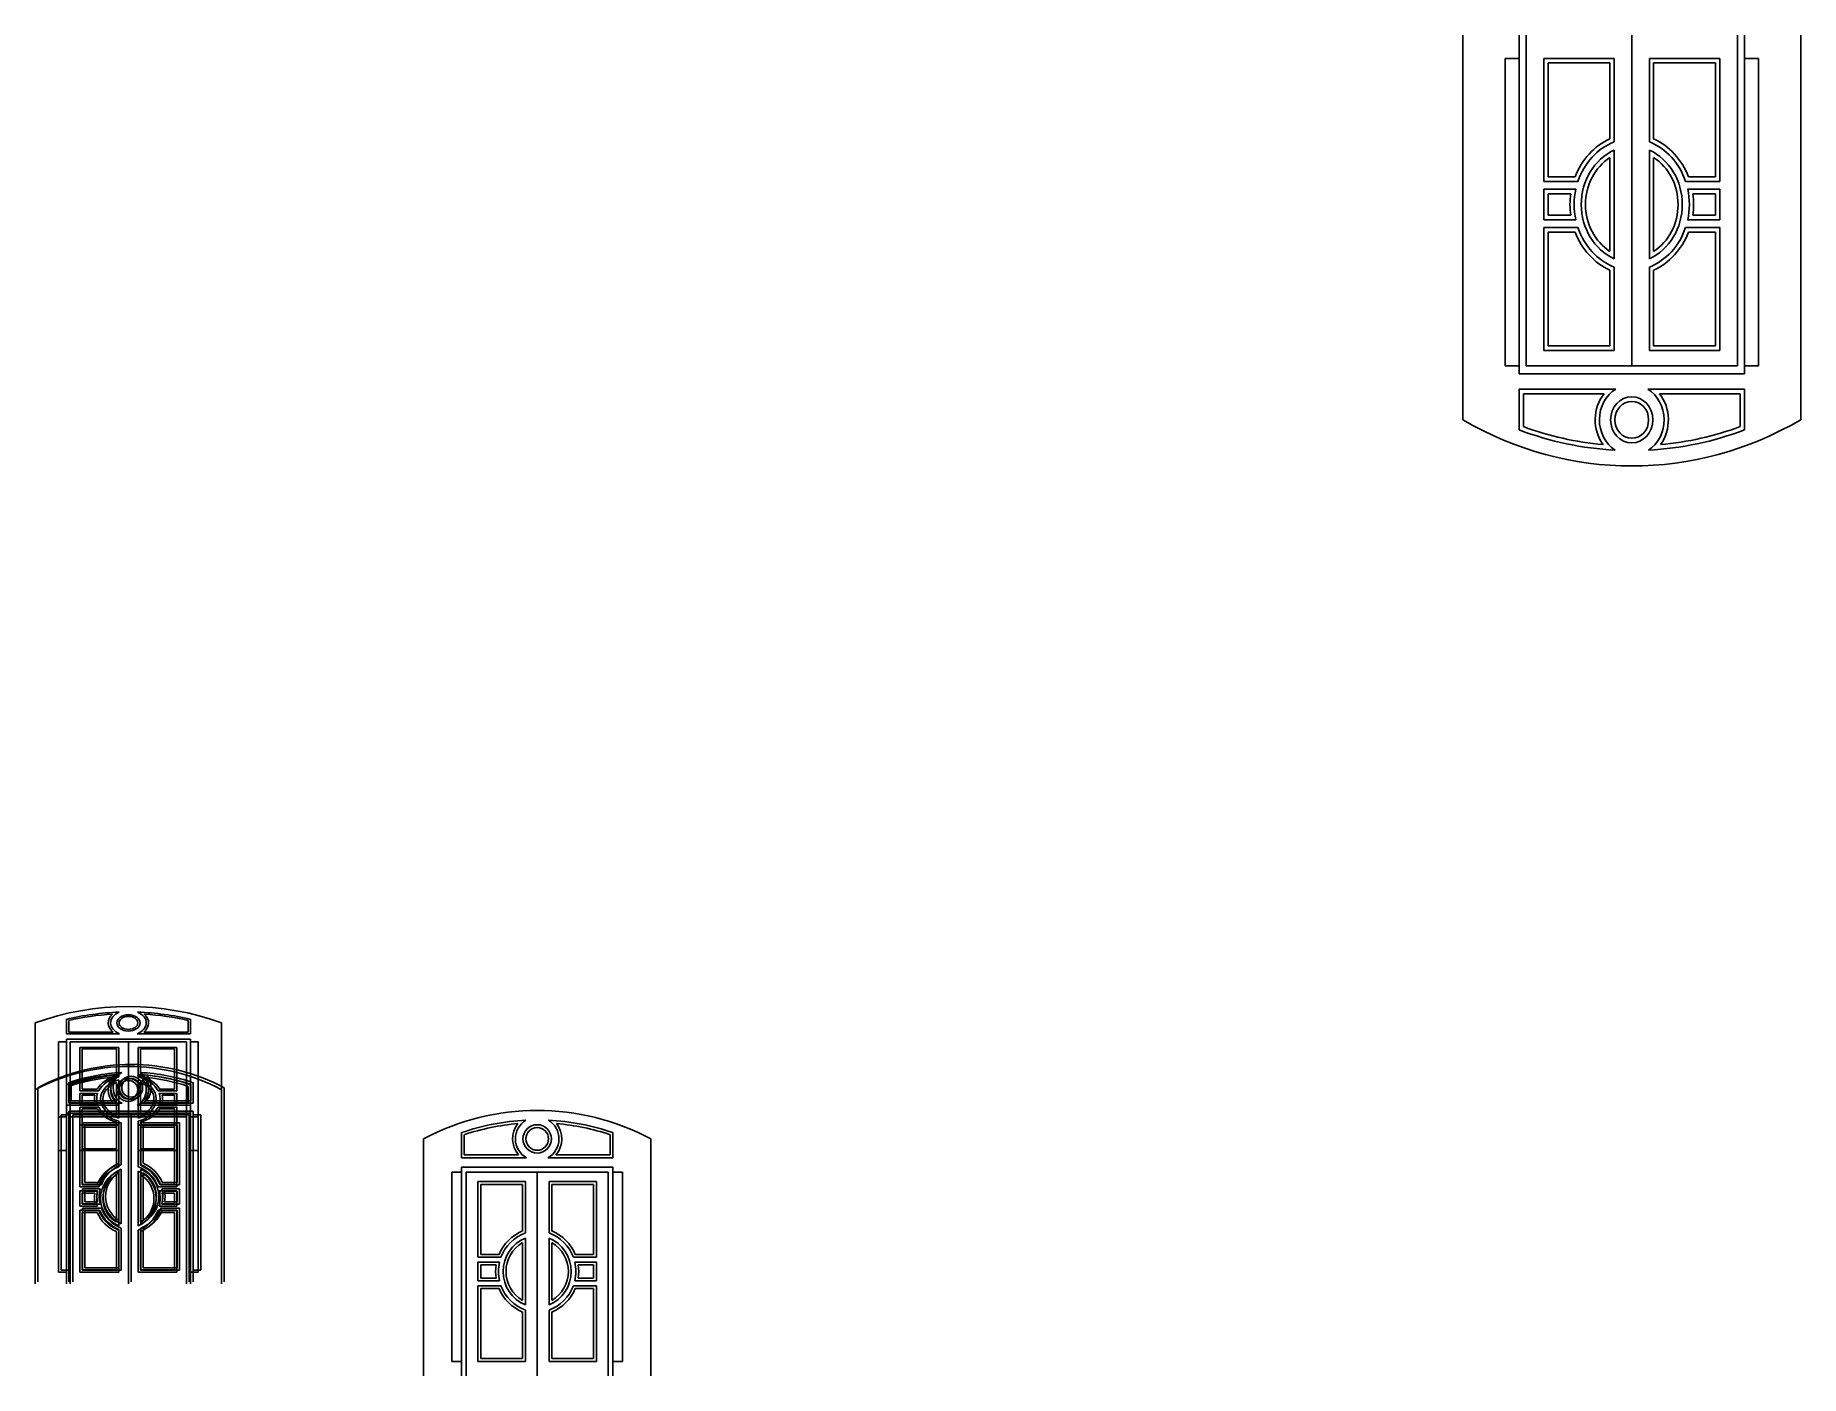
# Model space of a CAD drawing. Header units: millimetres. Extents: x 869 to 266585, y -57043 to 32846.
# Drawn here: x 70269 to 140495, y -20467 to 32846 of the extents above; entities that cross this region are included whole.
import ezdxf

# ---------------------------------------------------------------- set-up
doc = ezdxf.new("R2010")
doc.units = ezdxf.units.MM
doc.layers.add('Elevation', color=192, linetype='Continuous')

# ---------------------------------------------------------------- blocks, each defined once
blk = doc.blocks.new('A$C4279110E')
for p, q in [((400, 2300), (400, 2566)), ((430, 2330), (430, 2544)), ((1970, 2330), (1970, 2544)), ((2000, 2300), (2000, 2566)), ((0, 2500), (0, 0)), ((2400, 2500), (2400, 0)), ((1086, 2300), (400, 2300)), ((400, 2300), (1086, 2300)), ((430, 2330), (1003, 2330)), ((2000, 2300), (1314, 2300)), ((1314, 2300), (2000, 2300)), ((1970, 2330), (1397, 2330)), ((400, 2200), (400, 0)), ((2000, 2200), (400, 2200)), ((2000, 2200), (2000, 0)), ((400, 2150), (300, 2150)), ((300, 2150), (300, 150)), ((450, 2150), (450, 0)), ((1950, 2150), (450, 2150)), ((1200, 2150), (1200, 0)), ((1950, 2150), (1950, 0)), ((2000, 2150), (2100, 2150)), ((2100, 2150), (2100, 150)), ((575, 2050), (575, 1250)), ((1075, 2050), (575, 2050)), ((605, 2020), (605, 1280)), ((1045, 2020), (605, 2020)), ((1045, 1527), (1045, 2020)), ((1075, 1507), (1075, 2050)), ((1325, 1507), (1325, 2050)), ((1325, 2050), (1825, 2050)), ((1355, 1527), (1355, 2020)), ((1355, 2020), (1795, 2020)), ((1795, 2020), (1795, 1280)), ((1825, 2050), (1825, 1250)), ((1045, 1404), (1045, 796)), ((1075, 1453), (1075, 747)), ((1325, 1453), (1325, 747)), ((1355, 1404), (1355, 796)), ((605, 1280), (798, 1280)), ((1795, 1280), (1602, 1280)), ((575, 1250), (818, 1250)), ((575, 1200), (575, 1000)), ((803, 1200), (575, 1200)), ((605, 1170), (605, 1030)), ((767, 1170), (605, 1170)), ((1825, 1250), (1582, 1250)), ((1597, 1200), (1825, 1200)), ((1633, 1170), (1795, 1170)), ((1795, 1170), (1795, 1030)), ((1825, 1200), (1825, 1000)), ((575, 1000), (803, 1000)), ((818, 950), (575, 950)), ((575, 950), (575, 150)), ((605, 1030), (767, 1030)), ((798, 920), (605, 920)), ((605, 920), (605, 180)), ((1582, 950), (1825, 950)), ((1825, 1000), (1597, 1000)), ((1602, 920), (1795, 920)), ((1795, 1030), (1633, 1030)), ((1795, 920), (1795, 180)), ((1825, 950), (1825, 150)), ((1075, 150), (1075, 693)), ((1325, 150), (1325, 693)), ((1045, 180), (1045, 673)), ((1355, 180), (1355, 673)), ((300, 150), (400, 150)), ((575, 150), (1075, 150)), ((605, 180), (1045, 180)), ((1825, 150), (1325, 150)), ((1795, 180), (1355, 180)), ((2100, 150), (2000, 150))]:
    blk.add_line(p, q)
for radius in [150, 120]:
    blk.add_circle((1200, 2500), radius)
for centre, radius, start, end in [((1200, 250), 2550, 61.9275, 118.0725), ((1200, 250), 2450, 92.772, 109.0583), ((1200, 250), 2420, 94.8318, 108.553), ((1200, 2500), 260, 141.6277, 220.8322), ((1200, 2500), 230, 121.0073, 240.4082), ((1200, 2500), 230, 299.5918, 58.9927), ((1200, 250), 2450, 70.9417, 87.228), ((1200, 2500), 260, 319.1678, 38.3723), ((1200, 250), 2420, 71.447, 85.1682), ((1225, 1100), 464, 112.847, 157.153), ((1225, 1100), 434, 110.2395, 159.7604), ((1175, 1100), 434, 20.2396, 69.7605), ((1175, 1100), 464, 22.847, 67.153), ((1225, 1100), 384, 113.0191, 246.9809), ((1225, 1100), 354, 120.6012, 239.3988), ((1175, 1100), 384, 293.0191, 66.9809), ((1175, 1100), 354, 300.6012, 59.3988), ((1225, 1100), 464, 171.3154, 188.6846), ((1225, 1100), 434, 166.6658, 193.3342), ((1175, 1100), 434, 346.6658, 13.3342), ((1175, 1100), 464, 351.3154, 8.6846), ((1225, 1100), 464, 202.847, 247.153), ((1225, 1100), 434, 200.2396, 249.7605), ((1175, 1100), 434, 290.2395, 339.7604), ((1175, 1100), 464, 292.847, 337.153)]:
    blk.add_arc(centre, radius, start, end)
blk = doc.blocks.new('A$C84b081fe')
blk.add_blockref('A$C4279110E', (0, 0))
blk = doc.blocks.new('7')
at = {"layer": 'Elevation', "xscale": 0.025714285714293, "yscale": 0.025714285714293, "zscale": 0.025714285714293}
blk.add_blockref('A$C84b081fe', (583.47, -138.06), dxfattribs=at)

msp = doc.modelspace()

# ---------------------------------------------------------------- block references
at = {"layer": 'Elevation'}
for p, xscale, yscale, zscale in [((0, 0), 217.7594383063597, -237.9182506487753, 217.7594383063597), ((218, -238), 120.0601274725378, 84, 146.5279297906103), ((218, -238), 120.0601274725378, 84, 120.0601274725378), ((218, -238), 120.0601274725377, 120.0601274725377, 120.0601274725377), ((218, -238), 120.0601274725377, 120.0601274725377, 120.0601274725377), ((218, -238), 120.0601274725377, 120.0601274725377, 120.0601274725377), ((218, -238), 120.0601274725377, 120.0601274725377, 120.0601274725377), ((218, -238), 120.0601274725377, 120.0601274725377, 120.0601274725377), ((320, -158), 120.0601274725377, 120.0601274725377, 120.0601274725377), ((218, -238), 146.5279297906103, 146.5279297906103, 146.5279297906103)]:
    msp.add_blockref('7', p, dxfattribs=dict(at, xscale=xscale, yscale=yscale, zscale=zscale))

doc.saveas('drawing.dxf')
